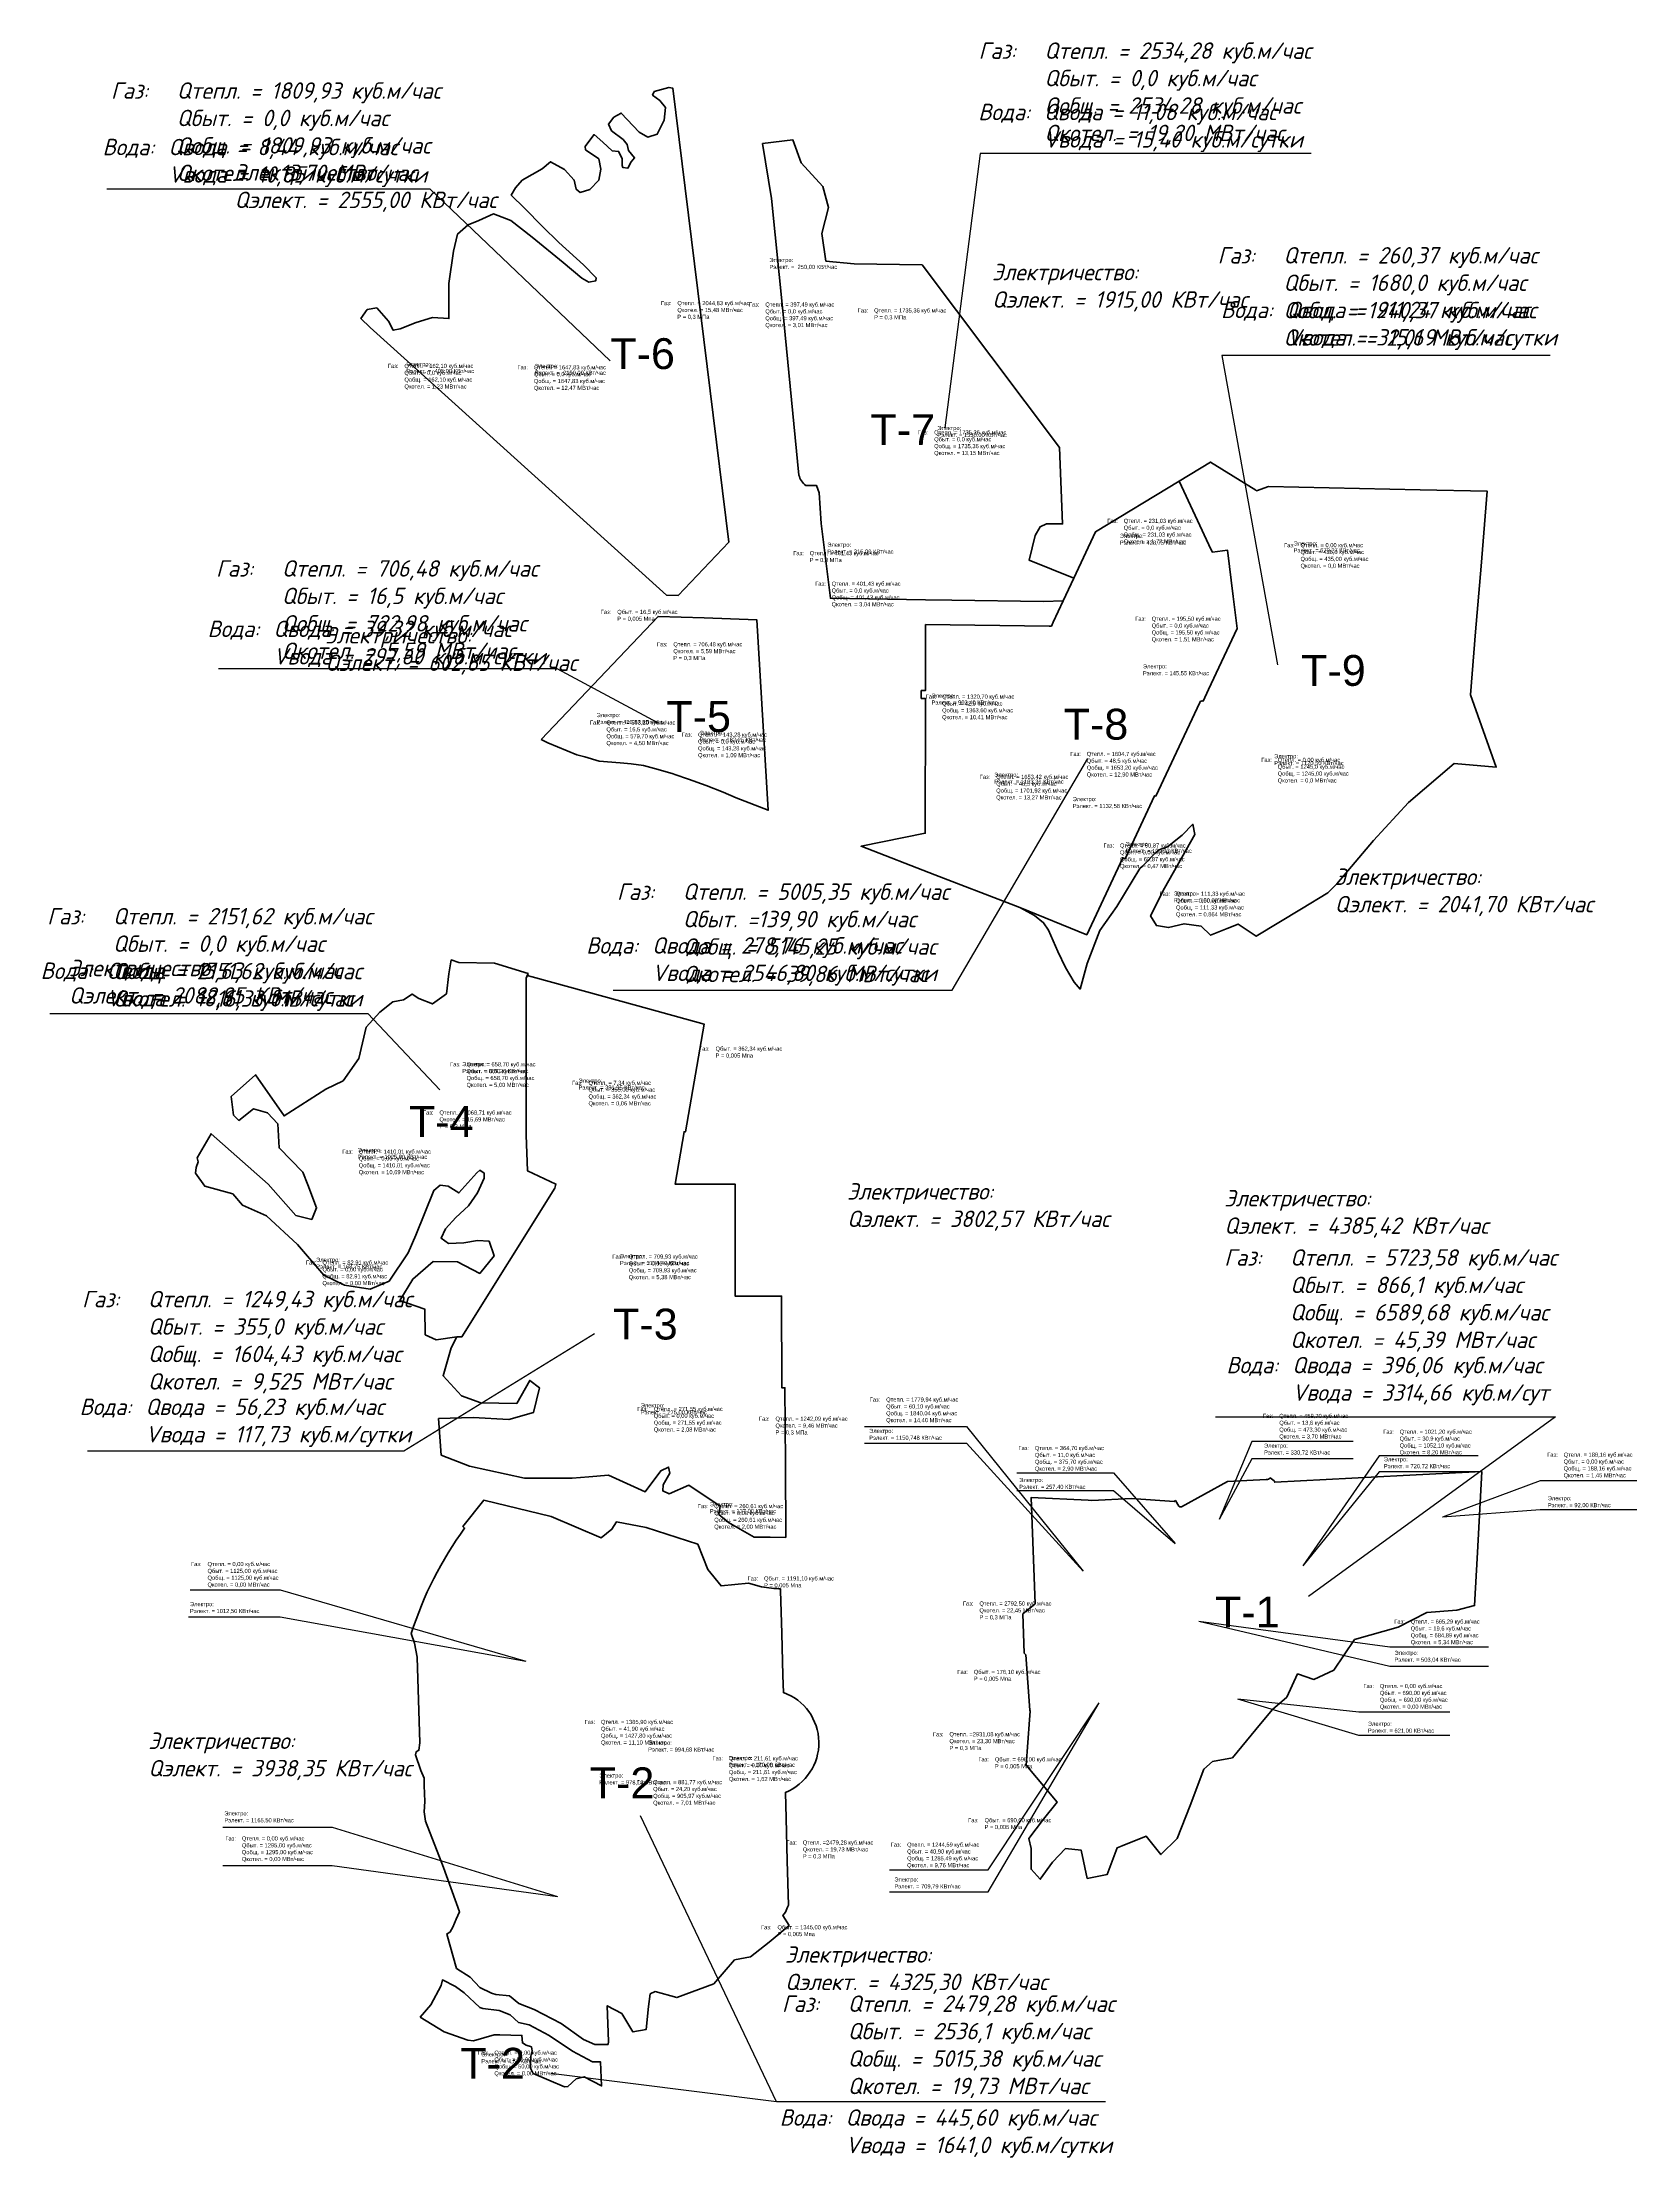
# Model space of a CAD drawing. Header units: millimetres. Extents: x 2241950 to 2245827, y 377271 to 382413.
import ezdxf

# ---------------------------------------------------------------- set-up
doc = ezdxf.new("R2010")
doc.units = ezdxf.units.MM
for name, color, linetype in [('информация_газ', 250, 'Continuous'), ('информация_электричество', 250, 'Continuous'), ('потребность_вода', 250, 'Continuous'), ('потребность_газ', 250, 'Continuous')]:
    doc.layers.add(name, color=color, linetype=linetype)
for name, color, linetype, lineweight in [('потребность_электрика', 250, 'Continuous', 80), ('территории_инфраструктура_подписи', 231, 'Continuous', 80), ('территория_инфраструктура', 231, 'Continuous', 80)]:
    doc.layers.add(name, color=color, linetype=linetype, lineweight=lineweight)
doc.styles.add('GOST-2.304_Type-B_italic', font='GOST Common Italic.ttf')
doc.styles.get("Standard").update_dxf_attribs({"font": 'arial.ttf'})

msp = doc.modelspace()

# ---------------------------------------------------------------- linework, layer by layer
at = {"layer": 'информация_газ'}
for points in [[(2243949.3, 379048.5), (2244197.1, 379048.5), (2244481, 378696.8)], [(2245137.4, 379011.7), (2244890.6, 379011.7), (2244811.7, 378822.3)], [(2244319.3, 378935.3), (2244554.7, 378935.3), (2244704.1, 378763.4)], [(2245441.1, 378977), (2245201, 378977), (2245014.6, 378709.7)], [(2245826.9, 378916.4), (2245592, 378916.4), (2245354.9, 378827.7)], [(2242309.3, 378650.9), (2242528.3, 378650.9), (2243125.1, 378478.1)], [(2245466.5, 378511.6), (2245226.2, 378511.6), (2244762.4, 378573.8)], [(2244010.1, 377970.3), (2244249.8, 377970.3), (2244519.8, 378376.8)], [(2245372.6, 378354.1), (2245151.3, 378354.1), (2244856.5, 378385.2)], [(2242388.2, 377981.4), (2242654.4, 377981.4), (2243202.2, 377905.9)]]:
    msp.add_lwpolyline(points, dxfattribs=at)
at = {"layer": 'информация_электричество'}
for points in [[(2243949.3, 379007.3), (2244197.1, 379007.3), (2244481, 378696.8)], [(2245137.4, 378969.8), (2244890.6, 378969.8), (2244811.7, 378822.3)], [(2245441.1, 378938), (2245201, 378938), (2245014.6, 378709.7)], [(2244319.3, 378892.8), (2244554.7, 378892.8), (2244704.1, 378763.4)], [(2245826.9, 378845.7), (2245592, 378845.7), (2245354.9, 378827.7)], [(2242305, 378585.4), (2242528.3, 378585.4), (2243125.1, 378478.1)], [(2245466.5, 378464.8), (2245226.2, 378464.8), (2244762.4, 378573.8)], [(2244010.1, 377917.4), (2244249.8, 377917.4), (2244519.8, 378376.8)], [(2245372.6, 378296.9), (2245151.3, 378296.9), (2244856.5, 378385.2)], [(2242388.2, 378074.1), (2242654.4, 378074.1), (2243202.2, 377905.9)]]:
    msp.add_lwpolyline(points, dxfattribs=at)
at = {"layer": 'потребность_газ'}
for points in [[(2245035.2, 382142.5), (2244230.4, 382142.5), (2244144.7, 381475.8)], [(2242106.6, 382056.8), (2242892.3, 382056.8), (2243330.8, 381638.6)], [(2245616.6, 381652), (2244817.8, 381652), (2244953.4, 380899.3)], [(2242378.4, 380891.1), (2243201, 380891.1), (2243445.5, 380759.4)], [(2243337.9, 380108.7), (2244162.2, 380108.7), (2244492.5, 380672.4)], [(2241968, 380052.1), (2242741.4, 380052.1), (2242916.1, 379866.4)], [(2242059.2, 378989.2), (2242828.4, 378989.2), (2243292.8, 379274.5)], [(2244802.2, 379071.4), (2245629.5, 379071.4), (2245028.4, 378634.7)], [(2244535.2, 377406.4), (2243735.2, 377406.4), (2243404.1, 378101.5)], [(2243735.2, 377406.4), (2243186.4, 377475.6)]]:
    msp.add_lwpolyline(points, dxfattribs=at)
at = {"layer": 'территория_инфраструктура'}
for points in [[(2243467.8, 381068.7), (2242928.4, 381555.8), (2242746.8, 381719.7), (2242724.2, 381741.5), (2242739.6, 381763.1), (2242762.8, 381767.5), (2242791.2, 381734.7), (2242802.8, 381713), (2242819.6, 381716.4), (2242858.7, 381731.8), (2242898.7, 381744.3), (2242938.2, 381741.5), (2242937.8, 381826.8), (2242949.8, 381905.3), (2242959.4, 381946.8), (2242985, 381969.4), (2243011, 381979.6), (2243046.7, 381996), (2243088.6, 381980), (2243141.2, 381939.1), (2243216.4, 381877.8), (2243261.7, 381839.3), (2243279, 381830.1), (2243295.9, 381833.5), (2243296.4, 381840.3), (2243266, 381872.1), (2243205.3, 381926.1), (2243166.2, 381965.6), (2243122.4, 382009.9), (2243090.1, 382041.3), (2243100.2, 382059.6), (2243116.6, 382077.9), (2243165.3, 382105.8), (2243185.5, 382122.7), (2243219.2, 382103.4), (2243243.3, 382077.9), (2243248.2, 382055.7), (2243257.3, 382048), (2243280.9, 382054.8), (2243303.1, 382077.9), (2243307.5, 382104.4), (2243303.1, 382129.5), (2243270.8, 382151.6), (2243269.4, 382159.8), (2243283.8, 382178.2), (2243291.5, 382188.8), (2243312.3, 382170), (2243335.4, 382148.8), (2243350.8, 382147.8), (2243359.5, 382130.9), (2243359.5, 382113.1), (2243361.4, 382108.3), (2243373.5, 382107.3), (2243381.7, 382122.2), (2243389.9, 382131.9), (2243375.4, 382149.7), (2243371.6, 382164.7), (2243362.4, 382176.7), (2243334, 382197.9), (2243326.7, 382214.3), (2243339.7, 382231.2), (2243357.6, 382240.8), (2243401, 382194.5), (2243422.2, 382182.5), (2243444.8, 382189.7), (2243461.7, 382223.5), (2243465.1, 382254.8), (2243451.6, 382271.2), (2243433.7, 382284.7), (2243437.6, 382293.2), (2243473.3, 382303.5), (2243482.7, 382301.8), (2243619.4, 381197.9), (2243495.5, 381068.2)], [(2243162.7, 380717.9), (2243447.1, 381017.2), (2243559.3, 381013.9), (2243687.1, 381009.3), (2243715, 380546.1), (2243636.8, 380576.4), (2243604.9, 380590.1), (2243563.9, 380606.6), (2243521.3, 380621.8), (2243487.6, 380633.2), (2243483.4, 380634.5), (2243447.6, 380645.6), (2243411.3, 380654.8), (2243381.7, 380658.8), (2243354.5, 380661.5), (2243303.8, 380665.6), (2243268.5, 380675.7), (2243249.5, 380681.1), (2243178.8, 380709.9)], [(2243757.9, 378778.4), (2243719.8, 378779), (2243680.6, 378779.4), (2243618.1, 378814.5), (2243594.8, 378834.5), (2243598.2, 378854.8), (2243522, 378905.6), (2243473.8, 378884.3), (2243458.3, 378891.6), (2243459.2, 378906.6), (2243475.2, 378934.9), (2243472.6, 378949.7), (2243453.5, 378940.8), (2243415.8, 378889.7), (2243326.8, 378929.7), (2243278.3, 378926.1), (2243237.8, 378923), (2243122.2, 378923), (2242988.8, 378952), (2242919.9, 378978.7), (2242913.2, 379067.6), (2242997.7, 379069.8), (2243084.4, 379065.4), (2243143.7, 379082.2), (2243158.5, 379142.4), (2243134.8, 379160.2), (2243103.5, 379104.5), (2243015.8, 379106), (2242969.3, 379122.8), (2242924.2, 379171.6), (2242943.9, 379239.2), (2242958, 379266.5), (2242969.8, 379266.5), (2243196.3, 379627.5), (2243198.5, 379637.5), (2243129.6, 379669.4), (2243126.6, 379756.8), (2243126.6, 380137.7), (2243129, 380144.9), (2243141.1, 380141.1), (2243398, 380070.7), (2243558.8, 380026.4), (2243513.3, 379764.3), (2243510.3, 379764.9), (2243488.2, 379637.5), (2243634.2, 379637.5), (2243634.2, 379365.3), (2243747.2, 379365.3), (2243747.9, 379142.4), (2243755.4, 379142.4), (2243756.7, 378960.9)], [(2242868.8, 377612.2), (2242894.5, 377642.3), (2242919.7, 377689.6), (2242922.5, 377702.9), (2242954.1, 377687), (2242975.1, 377671.5), (2243013.4, 377636.2), (2243021.1, 377633.6), (2243060.3, 377628.8), (2243087.4, 377617.7), (2243107.8, 377599.1), (2243133.2, 377593.8), (2243182.4, 377567.6), (2243239.3, 377529.5), (2243287.9, 377503.8), (2243307.1, 377503.6), (2243309.8, 377445.2), (2243267.3, 377467), (2243248, 377462.6), (2243227.7, 377443.8), (2243219.8, 377443.1), (2243143.5, 377475.6), (2243135.9, 377489.7), (2243137.4, 377517.5), (2243141, 377530.9), (2243138.8, 377539.9), (2243126.5, 377544.6), (2243117.1, 377549.7), (2243116, 377568.1), (2243062.5, 377569.6), (2243048.1, 377569.6), (2242998.2, 377555.1), (2242984.5, 377556.6), (2242926.6, 377576.8)]]:
    msp.add_lwpolyline(points, close=True, dxfattribs=at)
for points in [[(2243701, 382166.9), (2243774.7, 382176), (2243794.6, 382119.8), (2243847.7, 382062.5), (2243861.1, 382011.3), (2243845.3, 381948), (2243855, 381881.1), (2243924, 381874.7), (2244088.9, 381872.4), (2244423.5, 381428), (2244430.6, 381242.2), (2244391.3, 381242.6), (2244376.5, 381235.4), (2244364.2, 381213.8), (2244349.1, 381154.4), (2244458.3, 381110.6), (2244432.2, 381055), (2244384.6, 381053.9), (2244161.3, 381056.8), (2244097, 381057.9), (2243866.2, 381061.7), (2243843.6, 381243.1), (2243839, 381318.2), (2243832, 381335.7), (2243806.3, 381335.7, -0.181543), (2243789.7, 381360.9), (2243750, 381759.9), (2243722.8, 382033.1)], [(2244097.2, 380997.6), (2244397.8, 380993.4), (2244403.6, 380994), (2244407.9, 381003.2), (2244432.2, 381055), (2244458.3, 381110.6), (2244511.1, 381223.1), (2244714.2, 381346.5), (2244792.4, 381179.3), (2244795.1, 381173.6), (2244831.8, 381178.1), (2244845.4, 381066.1), (2244855.1, 380987.7), (2244785.6, 380839.7), (2244772.3, 380811.3, 0.414214), (2244764.3, 380808.4), (2244657.5, 380580.7), (2244654.6, 380581.5), (2244582.6, 380428.1), (2244577.1, 380430.4), (2244489.4, 380243.6), (2244326.5, 380309.6), (2244305.5, 380317.8), (2244119.9, 380389.6), (2243940.7, 380458.9), (2244096.8, 380490.2), (2244097, 380818), (2244087, 380818), (2244087, 380837.2), (2244097.1, 380837.2)], [(2244714.2, 381346.5), (2244790.1, 381392.6), (2244900.4, 381324), (2244902.3, 381322.8), (2244931.7, 381333.3), (2245300.6, 381325.2), (2245463.5, 381321.6), (2245448.5, 381139.7), (2245435.2, 380979.7), (2245422.7, 380826.6), (2245485.4, 380651), (2245383.1, 380659.9), (2245271.9, 380565.3), (2245187, 380472.6), (2245098, 380367.4), (2245075.4, 380345.1), (2245012, 380306.7), (2244901.4, 380239.8), (2244857.6, 380269.4), (2244830.9, 380258.6), (2244790.2, 380242.2), (2244767.7, 380264.6), (2244726.2, 380270.5), (2244688.4, 380261.1), (2244658.8, 380265.8), (2244644.6, 380289.5), (2244678.9, 380357), (2244752.3, 380487.2), (2244747.6, 380512), (2244721.5, 380486), (2244686, 380457.5), (2244663.5, 380449.3), (2244624.8, 380410.6), (2244618.5, 380404.3), (2244562.9, 380312), (2244521.5, 380254), (2244490.7, 380173.5), (2244473.2, 380111.7), (2244458.9, 380128.4), (2244437.7, 380164), (2244419, 380202.8), (2244396.5, 380254.8), (2244384.5, 380272.7), (2244362.5, 380290.2), (2244326.5, 380309.6), (2244489.4, 380243.6), (2244577.1, 380430.4), (2244582.6, 380428.1), (2244654.6, 380581.5), (2244657.5, 380580.7), (2244764.3, 380808.4, -0.414214), (2244772.3, 380811.3), (2244785.6, 380839.7), (2244855.1, 380987.7), (2244845.4, 381066.1), (2244831.8, 381178.1), (2244795.1, 381173.6), (2244792.4, 381179.3)], [(2242412.8, 379613.9), (2242344.7, 379632.1), (2242322.3, 379664.3), (2242324.1, 379677.9), (2242328.8, 379691.8), (2242326.2, 379701.7), (2242359.8, 379760), (2242498.4, 379637.5), (2242566.1, 379561.2), (2242604.8, 379551.6), (2242616.6, 379579.5), (2242595.2, 379635.4), (2242583.3, 379666.5), (2242525.2, 379725.6), (2242522, 379783.7), (2242497.3, 379810.5), (2242462.9, 379820.2), (2242427.5, 379792.2), (2242414.6, 379805.1), (2242409.2, 379850.3), (2242467.6, 379903.4), (2242537.7, 379803.1), (2242638.8, 379868.2), (2242680.8, 379888.3), (2242719.4, 379943), (2242737.5, 380019.2), (2242770.5, 380055.5), (2242801.9, 380080.6), (2242828.1, 380085.1), (2242849.2, 380099.4), (2242865.1, 380088.5), (2242898.2, 380075.4), (2242932.4, 380100), (2242938, 380148.8), (2242944.2, 380182.5), (2242962.2, 380176.4), (2243049.4, 380174.3), (2243130.7, 380149.3), (2243127, 380139.9, 0.093652), (2243126.6, 380137.7), (2243126.6, 380053.4), (2243126.6, 379756.8), (2243129.6, 379669.4), (2243198.5, 379637.5), (2243196.3, 379627.5), (2242969.8, 379266.5), (2242958, 379266.5), (2242907.3, 379259), (2242881, 379271.2), (2242880.1, 379333.1), (2242819, 379354.7), (2242851, 379406.4), (2242899.8, 379449.6), (2242959, 379448.6), (2243013.4, 379420.5), (2243048.2, 379462.7), (2243036, 379498.4), (2243007.8, 379500.3), (2242974.9, 379494.7), (2242937.4, 379492.8), (2242919.5, 379505.9), (2242929.9, 379528.5), (2242955.2, 379556.6), (2242985.9, 379585), (2243007.8, 379616.5), (2243023.8, 379652.2), (2243024, 379664.3), (2243013.2, 379671.1), (2243006.6, 379665.2), (2242962.5, 379616), (2242936.8, 379632.2), (2242916.8, 379635), (2242901.6, 379622), (2242858.3, 379513.6), (2242839.5, 379470.7), (2242792.8, 379401.1), (2242746.6, 379381.8), (2242684.3, 379391.5), (2242633.8, 379416.2), (2242570.4, 379490.3), (2242495.1, 379560.2), (2242436, 379585.9)], [(2244348.9, 378047.1), (2244384.1, 378093.8), (2244417.3, 378135.3), (2244342.2, 378225.1), (2244350.1, 378335.1), (2244351.5, 378356), (2244350.7, 378358.9), (2244341.1, 378493.5), (2244337, 378497.6), (2244333.7, 378592.5), (2244363.7, 378617.5), (2244354, 378875.4), (2244492.7, 378868.8), (2244502, 378868.4), (2244598, 378872.9), (2244701.9, 378866.1), (2244705, 378868), (2244713.5, 378854.5, 0.373539), (2244719.9, 378853.1), (2244831.7, 378914.2), (2244926.2, 378919, 0.177984), (2244935.7, 378923.1), (2244945, 378916.2), (2244946.5, 378912.8), (2245258.8, 378928.7), (2245450, 378938.5), (2245439.4, 378742.1), (2245432.5, 378612.9), (2245389.2, 378601.7), (2245316.3, 378596), (2245247.2, 378560.5), (2245140.7, 378530.7), (2245090.2, 378455.9), (2245041.6, 378433.5), (2245002.4, 378446.6), (2244976.2, 378390.5), (2244940.8, 378360.6), (2244912, 378325.8), (2244866.4, 378270.5), (2244843.6, 378242.9), (2244795, 378233.6), (2244774.5, 378214.9), (2244740.8, 378127.1), (2244709.1, 378046.8), (2244669.8, 378007.5), (2244634.3, 378052.3), (2244575.7, 378029.2), (2244563.3, 378024.3), (2244539, 377958.9), (2244490.5, 377949.6), (2244475.5, 378018.7), (2244438.2, 378022.5), (2244406.4, 377988.8), (2244376.5, 377947.7), (2244354.1, 377972), (2244354.1, 378022.5)], [(2243728.9, 378654.6), (2243698.8, 378658.7), (2243667, 378667.3), (2243600.3, 378660.7), (2243568.1, 378700.7), (2243543.6, 378761.8), (2243418, 378803), (2243345.7, 378816.3), (2243334.6, 378798.5), (2243309, 378777.4), (2243186.7, 378829.7), (2243022.9, 378869.1), (2242972.3, 378805.1), (2242976.6, 378801.3, 0.079603), (2242846.8, 378545.2), (2242854.3, 378521.9), (2242860.8, 378487.3), (2242867.7, 378279.3), (2242865.5, 378261.2), (2242858.8, 378257.4), (2242856.7, 378250.2), (2242869.8, 378212.4), (2242877.8, 378193.2), (2242877.8, 378175.3), (2242879.9, 378136.4), (2242878.3, 378111.7), (2242881.5, 378088.7), (2242925.3, 377976), (2242963.8, 377868.8), (2242956.3, 377850.3), (2242948, 377831.1), (2242941.4, 377819.6), (2242933.1, 377814.3), (2242956.9, 377731), (2242990.2, 377709.5), (2243013.3, 377684.3), (2243042.2, 377671), (2243052.7, 377667.2), (2243085.7, 377664.6), (2243108.5, 377645.3), (2243145.5, 377631), (2243211.5, 377597.2), (2243265.9, 377558), (2243293.5, 377546.3), (2243325.5, 377546.3), (2243326.6, 377553.2), (2243323.5, 377640), (2243359, 377621.1), (2243385.7, 377576.6), (2243418, 377582.2), (2243423.6, 377638.6), (2243428, 377668.9), (2243440.2, 377674.4), (2243492.8, 377660), (2243582.5, 377693.6), (2243632.9, 377751.5), (2243672.1, 377759), (2243717, 377794.5), (2243765.5, 377835.6), (2243750.5, 377859.2), (2243757, 377867.3), (2243762, 377879.8), (2243764, 377885), (2243760.9, 377992.7), (2243758.3, 378095.8), (2243756.5, 378158.8, 0.689449), (2243752, 378401.6), (2243750.8, 378442.7), (2243747.8, 378546), (2243744.8, 378648.5), (2243744.8, 378653.5, 0.0103)]]:
    msp.add_lwpolyline(points, format="xyb", close=True, dxfattribs=at)

# ---------------------------------------------------------------- texts
at = {"layer": 'информация_газ', "char_height": 10, "attachment_point": 1}
for s, insert in [('Газ: ^IQтепл. = 2044,83 куб.м/час\\P^IQкотел. = 15,48 МВт/час\\P^IP = 0,3 МПа', (2243453.9, 381784)), ('Газ: ^IQтепл. = 397,49 куб.м/час\\P^IQбыт. = 0,0 куб.м/час\\P^IQобщ. = 397,49 куб.м/час\\P^IQкотел. = 3,01 МВт/час', (2243667.8, 381780.6)), ('Газ: ^IQтепл. = 1735,36 куб.м/час\\P^IP = 0,3 МПа', (2243932.4, 381766.2)), ('Газ: ^IQтепл. = 162,10 куб.м/час\\P^IQбыт. = 0,0 куб.м/час\\P^IQобщ. = 162,10 куб.м/час\\P^IQкотел. = 1,23 МВт/час', (2242790.1, 381631.4)), ('Газ: ^IQтепл. = 1647,83 куб.м/час\\P^IQбыт. = 0,0 куб.м/час\\P^IQобщ. = 1647,83 куб.м/час\\P^IQкотел. = 12,47 МВт/час', (2243105, 381628)), ('Газ: ^IQтепл. = 1735,36 куб.м/час\\P^IQбыт. = 0,0 куб.м/час\\P^IQобщ. = 1735,36 куб.м/час\\P^IQкотел. = 13,15 МВт/час', (2244078.5, 381469.7)), ('Газ: ^IQтепл. = 231,03 куб.м/час\\P^IQбыт. = 0,0 куб.м/час\\P^IQобщ. = 231,03 куб.м/час\\P^IQкотел. = 1,77 МВт/час', (2244539.3, 381254.7)), ('Газ: ^IQтепл. = 0,00 куб.м/час\\P^IQбыт. = 435,0 куб.м/час\\P^IQобщ. = 435,00 куб.м/час\\P^IQкотел. = 0,0 МВт/час', (2244969.4, 381195.6)), ('Газ: ^IQтепл. = 401,43 куб.м/час\\P^IP = 0,3 МПа', (2243775.7, 381176.2)), ('Газ: ^IQтепл. = 401,43 куб.м/час\\P^IQбыт. = 0,0 куб.м/час\\P^IQобщ. = 401,43 куб.м/час\\P^IQкотел. = 3,04 МВт/час', (2243829.1, 381102)), ('Газ: ^IQбыт. = 16,5 куб.м/час\\P^IP = 0,005 Мпа', (2243307.7, 381033.4)), ('Газ: ^IQтепл. = 195,50 куб.м/час\\P^IQбыт. = 0,0 куб.м/час\\P^IQобщ. = 195,50 куб.м/час\\P^IQкотел. = 1,51 МВт/час', (2244607.4, 381016.8)), ('Газ: ^IQтепл. = 706,48 куб.м/час\\P^IQкотел. = 5,59 МВт/час\\P^IP = 0,3 МПа', (2243444.1, 380954.7)), ('Газ: ^IQтепл. = 1320,70 куб.м/час\\P^IQбыт. = 42,9 куб.м/час\\P^IQобщ. = 1363,60 куб.м/час\\P^IQкотел. = 10,41 МВт/час', (2244097.8, 380827.5)), ('Газ: ^IQтепл. = 563,20 куб.м/час\\P^IQбыт. = 16,5 куб.м/час\\P^IQобщ. = 579,70 куб.м/час\\P^IQкотел. = 4,50 МВт/час', (2243281.4, 380764.5)), ('Газ: ^IQтепл. = 143,28 куб.м/час\\P^IQбыт. = 0,0 куб.м/час\\P^IQобщ. = 143,28 куб.м/час\\P^IQкотел. = 1,09 МВт/час', (2243504.2, 380735.1)), ('Газ: ^IQтепл. = 1604,7 куб.м/час\\P^IQбыт. = 48,5 куб.м/час\\P^IQобщ. = 1653,20 куб.м/час\\P^IQкотел. = 12,90 МВт/час', (2244449.5, 380688.2)), ('Газ: ^IQтепл. = 0,00 куб.м/час\\P^IQбыт. = 1245,0 куб.м/час\\P^IQобщ. = 1245,00 куб.м/час\\P^IQкотел. = 0,0 МВт/час', (2244913.8, 380673.7)), ('Газ: ^IQтепл. = 1653,42 куб.м/час\\P^IQбыт. = 48,5 куб.м/час\\P^IQобщ. = 1701,92 куб.м/час\\P^IQкотел. = 13,27 МВт/час', (2244229.3, 380632.4)), ('Газ: ^IQтепл. = 60,87 куб.м/час\\P^IQбыт. = 0,00 куб.м/час\\P^IQобщ. = 60,87 куб.м/час\\P^IQкотел. = 0,47 МВт/час', (2244530.2, 380465.6)), ('Газ: ^IQтепл. = 111,33 куб.м/час\\P^IQбыт. = 0,00 куб.м/час\\P^IQобщ. = 111,33 куб.м/час\\P^IQкотел. = 0,864 МВт/час', (2244666.5, 380348.3)), ('Газ: ^IQбыт. = 362,34 куб.м/час\\P^IP = 0,005 Мпа', (2243546.8, 379971.6)), ('Газ: ^IQтепл. = 658,70 куб.м/час\\P^IQбыт. = 0,00 куб.м/час\\P^IQобщ. = 658,70 куб.м/час\\P^IQкотел. = 5,00 МВт/час', (2242941.3, 379933.7)), ('Газ: ^IQтепл. = 7,34 куб.м/час\\P^IQбыт. = 355,00 куб.м/час\\P^IQобщ. = 362,34 куб.м/час\\P^IQкотел. = 0,06 МВт/час', (2243237.8, 379888.7)), ('Газ: ^IQтепл. = 2068,71 куб.м/час\\P^IQкотел. = 15,69 МВт/час\\P^IP = 0,3 МПа', (2242875.3, 379816.4)), ('Газ: ^IQтепл. = 1410,01 куб.м/час\\P^IQбыт. = 0,00 куб.м/час\\P^IQобщ. = 1410,01 куб.м/час\\P^IQкотел. = 10,69 МВт/час', (2242679, 379721.5)), ('Газ: ^IQтепл. = 82,91 куб.м/час\\P^IQбыт. = 0,00 куб.м/час\\P^IQобщ. = 82,91 куб.м/час\\P^IQкотел. = 0,00 МВт/час', (2242590.8, 379451.8)), ('Газ: ^IQтепл. = 709,93 куб.м/час\\P^IQбыт. = 0,00 куб.м/час\\P^IQобщ. = 709,93 куб.м/час\\P^IQкотел. = 5,38 МВт/час', (2243335.8, 379466.3)), ('Газ: ^IQтепл. = 271,55 куб.м/час\\P^IQбыт. = 0,00 куб.м/час\\P^IQобщ. = 271,55 куб.м/час\\P^IQкотел. = 2,08 МВт/час', (2243396.5, 379095.9)), ('Газ: ^IQтепл. = 1779,94 куб.м/час\\P^IQбыт. = 60,10 куб.м/час\\P^IQобщ. = 1840,04 куб.м/час\\P^IQкотел. = 14,40 МВт/час', (2243961.7, 379118.7)), ('Газ: ^IQтепл. = 1242,09 куб.м/час\\P^IQкотел. = 9,46 МВт/час\\P^IP = 0,3 МПа', (2243692.5, 379072.1)), ('Газ: ^IQтепл. = 459,70 куб.м/час\\P^IQбыт. = 13,6 куб.м/час\\P^IQобщ. = 473,30 куб.м/час\\P^IQкотел. = 3,70 МВт/час', (2244917.7, 379079)), ('Газ: ^IQтепл. = 1021,20 куб.м/час\\P^IQбыт. = 30,9 куб.м/час\\P^IQобщ. = 1052,10 куб.м/час\\P^IQкотел. = 8,20 МВт/час', (2245210.4, 379040.5)), ('Газ: ^IQтепл. = 364,70 куб.м/час\\P^IQбыт. = 11,0 куб.м/час\\P^IQобщ. = 375,70 куб.м/час\\P^IQкотел. = 2,90 МВт/час', (2244323.4, 379000.8)), ('Газ: ^IQтепл. = 188,16 куб.м/час\\P^IQбыт. = 0,00 куб.м/час\\P^IQобщ. = 188,16 куб.м/час\\P^IQкотел. = 1,45 МВт/час', (2245609.2, 378984.7)), ('Газ: ^IQтепл. = 260,61 куб.м/час\\P^IQбыт. = 0,00 куб.м/час\\P^IQобщ. = 260,61 куб.м/час\\P^IQкотел. = 2,00 МВт/час', (2243543.6, 378859.7)), ('Газ: ^IQтепл. = 0,00 куб.м/час\\P^IQбыт. = 1125,00 куб.м/час\\P^IQобщ. = 1125,00 куб.м/час\\P^IQкотел. = 0,00 МВт/час', (2242311.3, 378718.9)), ('Газ: ^IQбыт. = 1191,10 куб.м/час\\P^IP = 0,005 Мпа', (2243664.7, 378683.9)), ('Газ: ^IQтепл. = 2792,50 куб.м/час\\P^IQкотел. = 22,45 МВт/час\\P^IP = 0,3 МПа', (2244188.4, 378622.9)), ('Газ: ^IQтепл. = 665,29 куб.м/час\\P^IQбыт. = 19,6 куб.м/час\\P^IQобщ. = 684,89 куб.м/час\\P^IQкотел. = 5,34 МВт/час', (2245237.3, 378579)), ('Газ: ^IQбыт. = 176,10 куб.м/час\\P^IP = 0,005 Мпа', (2244174.8, 378456.7)), ('Газ: ^IQтепл. = 0,00 куб.м/час\\P^IQбыт. = 690,00 куб.м/час\\P^IQобщ. = 690,00 куб.м/час\\P^IQкотел. = 0,00 МВт/час', (2245162.3, 378422.3)), ('Газ: ^IQтепл. = 1385,90 куб.м/час\\P^IQбыт. = 41,90 куб.м/час\\P^IQобщ. = 1427,80 куб.м/час\\P^IQкотел. = 11,10 МВт/час', (2243268.1, 378335.1)), ('Газ: ^IQтепл. =2931,08 куб.м/час\\P^IQкотел. = 23,30 МВт/час\\P^IP = 0,3 МПа', (2244115.5, 378305.1)), ('Газ: ^IQтепл. = 211,61 куб.м/час\\P^IQбыт. = 0,00 куб.м/час\\P^IQобщ. = 211,61 куб.м/час\\P^IQкотел. = 1,62 МВт/час', (2243579.3, 378246.5)), ('Газ: ^IQбыт. = 690,00 куб.м/час\\P^IP = 0,005 Мпа', (2244225.9, 378244.1)), ('Газ: ^IQтепл. = 881,77 куб.м/час\\P^IQбыт. = 24,20 куб.м/час\\P^IQобщ. = 905,97 куб.м/час\\P^IQкотел. = 7,01 МВт/час', (2243395.1, 378188.7)), ('Газ: ^IQтепл. = 0,00 куб.м/час\\P^IQбыт. = 1295,00 куб.м/час\\P^IQобщ. = 1295,00 куб.м/час\\P^IQкотел. = 0,00 МВт/час', (2242394.8, 378051.9)), ('Газ: ^IQбыт. = 690,00 куб.м/час\\P^IP = 0,005 Мпа', (2244201, 378096.2)), ('Газ: ^IQтепл. =2479,28 куб.м/час\\P^IQкотел. = 19,73 МВт/час\\P^IP = 0,3 МПа', (2243758.9, 378041.9)), ('Газ: ^IQтепл. = 1244,59 куб.м/час\\P^IQбыт. = 40,90 куб.м/час\\P^IQобщ. = 1285,49 куб.м/час\\P^IQкотел. = 9,76 МВт/час', (2244012.7, 378036.8)), ('Газ: ^IQбыт. = 1345,00 куб.м/час\\P^IP = 0,005 Мпа', (2243697.4, 377836)), ('Газ: ^IQтепл. = 0,00 куб.м/час\\P^IQбыт. = 50,00 куб.м/час\\P^IQобщ. = 50,00 куб.м/час\\P^IQкотел. = 0,00 МВт/час', (2243008.8, 377531.1))]:
    msp.add_mtext_dynamic_manual_height_columns(s, width=377.606, gutter_width=12.5, heights=[111.9], dxfattribs=dict(at, insert=insert))
at = {"layer": 'информация_электричество', "char_height": 10, "attachment_point": 1}
for s, heights, insert in [('Электро: ^I\\PPэлект. =  250,00 КВт/час', [33.7], (2243717.7, 381888.7)), ('Электро: ^I\\PPэлект. =  405,00 КВт/час', [33.7], (2242834.8, 381635.6)), ('Электро: ^I\\PPэлект. =  2150,00 КВт/час', [33.7], (2243147.3, 381631.3)), ('Электро: ^I\\PPэлект. = 1350,00 КВт/час', [33.7], (2244126.3, 381480.3)), ('Электро: ^I\\PPэлект. = 315,00 КВт/час', [33.7], (2243858.5, 381196.7)), ('Электро: ^I\\PPэлект. = 428,75 КВт/час', [33.7], (2244570, 381218.4)), ('Электро: ^I\\PPэлект. = 670,27 КВт/час', [33.7], (2244992.5, 381199.8)), ('Электро: ^I\\PPэлект. = 145,55 КВт/час', [33.7], (2244626.1, 380901)), ('Электро: ^I\\PPэлект. = 902,40 КВт/час', [35.3], (2244112, 380829.8)), ('Электро: ^I\\PPэлект. = 420,57 КВт/час', [32.9], (2243297.4, 380782.5)), ('Электро: ^I\\PPэлект. = 182,25 КВт/час', [33.7], (2243548.7, 380739.3)), ('Электро: ^I\\PPэлект. = 1120,50 КВт/час', [33.7], (2244945.3, 380682.5)), ('Электро: ^I\\PPэлект. = 1193,31 КВт/час', [32.9], (2244264.5, 380637.5)), ('Электро: ^I\\PPэлект. = 1132,56 КВт/час', [32.9], (2244455.3, 380578.3)), ('Электро: ^I\\PPэлект. = 100,93 КВт/час', [33.7], (2244583.9, 380469.3)), ('Электро: ^I\\PPэлект. = 150,00 КВт/час', [33.7], (2244701.2, 380348.8)), ('Электро: ^I\\PPэлект. = 889,20 КВт/час', [33.7], (2242970.6, 379934.1)), ('Электро: ^I\\PPэлект. = 391,95 КВт/час', [33.7], (2243253.6, 379893.9)), ('Электро: ^I\\PPэлект. = 1025,00 КВт/час', [33.7], (2242716.8, 379725.4)), ('Электро: ^I\\PPэлект. = 168,75 КВт/час', [33.7], (2242615.5, 379458.5)), ('Электро: ^I\\PPэлект. = 3134,40 КВт/час', [33.7], (2243354.3, 379467.4)), ('Электро: ^I\\PPэлект. = 275,00 КВт/час', [33.7], (2243404.9, 379104.5)), ('Электро: ^I\\PPэлект. = 1150,748 КВт/час', [35.3], (2243960.5, 379042.5)), ('Электро: ^I\\PPэлект. = 330,72 КВт/час', [32.9], (2244920.6, 379006.7)), ('Электро: ^I\\PPэлект. = 720,72 КВт/час', [34.5], (2245212.1, 378973.5)), ('Электро: ^I\\PPэлект. = 257,40 КВт/час', [35.3], (2244325.4, 378923.2)), ('Электро: ^I\\PPэлект. = 92,00 КВт/час', [34.5], (2245610.6, 378878.7)), ('Электро: ^I\\PPэлект. = 137,00 КВт/час', [33.7], (2243573, 378864.2)), ('Электро: ^I\\PPэлект. = 1012,50 КВт/час', [33.7], (2242308.6, 378621.4)), ('Электро: ^I\\PPэлект. = 503,04 КВт/час', [33.7], (2245237.8, 378503)), ('Электро: ^I\\PPэлект. = 621,00 КВт/час', [33.7], (2245173.2, 378330.6)), ('Электро: ^I\\PPэлект. = 994,68 КВт/час', [32.9], (2243422.7, 378284.5)), ('Электро: ^I\\PPэлект. = 170,00 КВт/час', [33.7], (2243618.8, 378247.5)), ('Электро: ^I\\PPэлект. = 978,12 КВт/час', [32.9], (2243304.2, 378204.7)), ('Электро: ^I\\PPэлект. = 1165,50 КВт/час', [33.7], (2242392.3, 378112.7)), ('Электро: ^I\\PPэлект. = 709,79 КВт/час', [35.3], (2244021.7, 377952)), ('Электро: ^I\\PPэлект. = 4,50 КВт/час', [33.7], (2243017.2, 377527))]:
    msp.add_mtext_dynamic_manual_height_columns(s, width=377.606, gutter_width=12.5, heights=heights, dxfattribs=dict(at, insert=insert))
at = {"layer": 'потребность_вода', "char_height": 40, "attachment_point": 1, "style": 'GOST-2.304_Type-B_italic'}
for s, insert in [('Вода: ^IQвода = 11,08 куб.м/час\\P^IVвода = 15,40 куб.м/сутки', (2244225.6, 382263.6)), ('Вода: ^IQвода = 8,44 куб.м/час\\P^IVвода = 10,85 куб.м/сутки', (2242096, 382178.4)), ('Вода: ^IQвода = 211,24 куб.м/час\\P^IVвода = 315,69 куб.м/сутки', (2244816, 381782.5)), ('Вода: ^IQвода = 39,32 куб.м/час\\P^IVвода = 297,60 куб.м/сутки', (2242351.4, 381007.1)), ('Вода: ^IQвода = 278,76 куб.м/час\\P^IVвода = 2546,80 куб.м/сутки', (2243272.3, 380237.6)), ('Вода: ^IQвода = 15,63 куб.м/час\\P^IVвода = 18,61 куб.м/сутки', (2241945.4, 380176.1)), ('Вода: ^IQвода = 396,06 куб.м/час\\P^IVвода = 3314,66 куб.м/сут', (2244829.1, 379217.5)), ('Вода: ^IQвода = 56,23 куб.м/час\\P^IVвода = 117,73 куб.м/сутки', (2242040.3, 379116.1)), ('Вода: ^IQвода = 445,60 куб.м/час\\P^IVвода = 1641,0 куб.м/сутки', (2243742.8, 377388.4))]:
    msp.add_mtext_dynamic_manual_height_columns(s, width=909.794, gutter_width=252.5, heights=[249.2], dxfattribs=dict(at, insert=insert))
at = {"layer": 'потребность_газ', "char_height": 40, "attachment_point": 1, "style": 'GOST-2.304_Type-B_italic'}
for s, insert in [('Газ: ^IQтепл. = 2534,28 куб.м/час\\P^IQбыт. = 0,0 куб.м/час\\P^IQобщ. = 2534,28 куб.м/час\\P^IQкотел. = 19,20 МВт/час', (2244226.5, 382412.7)), ('Газ: ^IQтепл. = 1809,93 куб.м/час\\P^IQбыт. = 0,0 куб.м/час\\P^IQобщ. = 1809,93 куб.м/час\\P^IQкотел. = 13,70 МВт/час', (2242116.6, 382315.7)), ('Газ: ^IQтепл. = 260,37 куб.м/час\\P^IQбыт. = 1680,0 куб.м/час\\P^IQобщ. = 1940,37 куб.м/час\\P^IQкотел. = 2,01 МВт/час', (2244807.8, 381915.2)), ('Газ: ^IQтепл. = 706,48 куб.м/час\\P^IQбыт. = 16,5 куб.м/час\\P^IQобщ. = 722,98 куб.м/час\\P^IQкотел. = 5,59 МВт/час', (2242372.1, 381154)), ('Газ: ^IQтепл. = 5005,35 куб.м/час\\P^IQбыт. =139,90 куб.м/час\\P^IQобщ. = 5145,25 куб.м/час\\P^IQкотел. = 39,86 МВт/час', (2243347.2, 380368.3)), ('Газ: ^IQтепл. = 2151,62 куб.м/час\\P^IQбыт. = 0,0 куб.м/час\\P^IQобщ. = 2151,62 куб.м/час\\P^IQкотел. = 16,33 МВт/час', (2241961.4, 380308.6)), ('Газ: ^IQтепл. = 5723,58 куб.м/час\\P^IQбыт. = 866,1 куб.м/час\\P^IQобщ. = 6589,68 куб.м/час\\P^IQкотел. = 45,39 МВт/час', (2244824, 379479.1)), ('Газ: ^IQтепл. = 1249,43 куб.м/час\\P^IQбыт. = 355,0 куб.м/час\\P^IQобщ. = 1604,43 куб.м/час\\P^IQкотел. = 9,525 МВт/час', (2242046.3, 379377.9)), ('Газ: ^IQтепл. = 2479,28 куб.м/час\\P^IQбыт. = 2536,1 куб.м/час\\P^IQобщ. = 5015,38 куб.м/час\\P^IQкотел. = 19,73 МВт/час', (2243748.3, 377665.2))]:
    msp.add_mtext_dynamic_manual_height_columns(s, width=909.794, gutter_width=252.5, heights=[249.2], dxfattribs=dict(at, insert=insert))
at = {"layer": 'потребность_электрика', "char_height": 40, "attachment_point": 1, "style": 'GOST-2.304_Type-B_italic'}
for s, insert in [('Электричество: ^I\\PQэлект. = 2555,00 КВт/час', (2242417.1, 382116.7)), ('Электричество: ^I\\PQэлект. = 1915,00 КВт/час', (2244259.1, 381874.5)), ('Электричество: ^I\\PQэлект. = 602,85 КВт/час', (2242637.8, 380991.6)), ('Электричество: ^I\\PQэлект. = 2041,70 КВт/час', (2245092.4, 380404.7)), ('Электричество: ^I\\PQэлект. = 2082,95 КВт/час', (2242014.4, 380182.8)), ('Электричество: ^I\\PQэлект. = 3802,57 КВт/час', (2243906.6, 379639.8)), ('Электричество: ^I\\PQэлект. = 4385,42 КВт/час', (2244824, 379623.2)), ('Электричество: ^I\\PQэлект. = 3938,35 КВт/час', (2242207.3, 378304.3)), ('Электричество: ^I\\PQэлект. = 4325,30 КВт/час', (2243755.7, 377784.8))]:
    msp.add_mtext_dynamic_manual_height_columns(s, width=1182.159, gutter_width=252.5, heights=[153.2], dxfattribs=dict(at, insert=insert))
at = {"layer": 'территории_инфраструктура_подписи', "char_height": 75, "attachment_point": 1}
for s, insert in [('Т-6', (2243330.8, 381693.7)), ('Т-7', (2243963.6, 381508.7)), ('Т-9', (2245010.8, 380923.6)), ('Т-5', (2243467.1, 380811.5)), ('Т-8', (2244433.3, 380792.9)), ('Т-4', (2242841, 379827.3)), ('Т-3', (2243337.6, 379334.7)), ('Т-1', (2244801.4, 378634.7)), ('Т-2', (2243280.8, 378219.6)), ('Т-2', (2242965.9, 377537.8))]:
    msp.add_mtext_dynamic_manual_height_columns(s, width=572.707, gutter_width=252.5, heights=[144.7], dxfattribs=dict(at, insert=insert))

doc.saveas('drawing.dxf')
